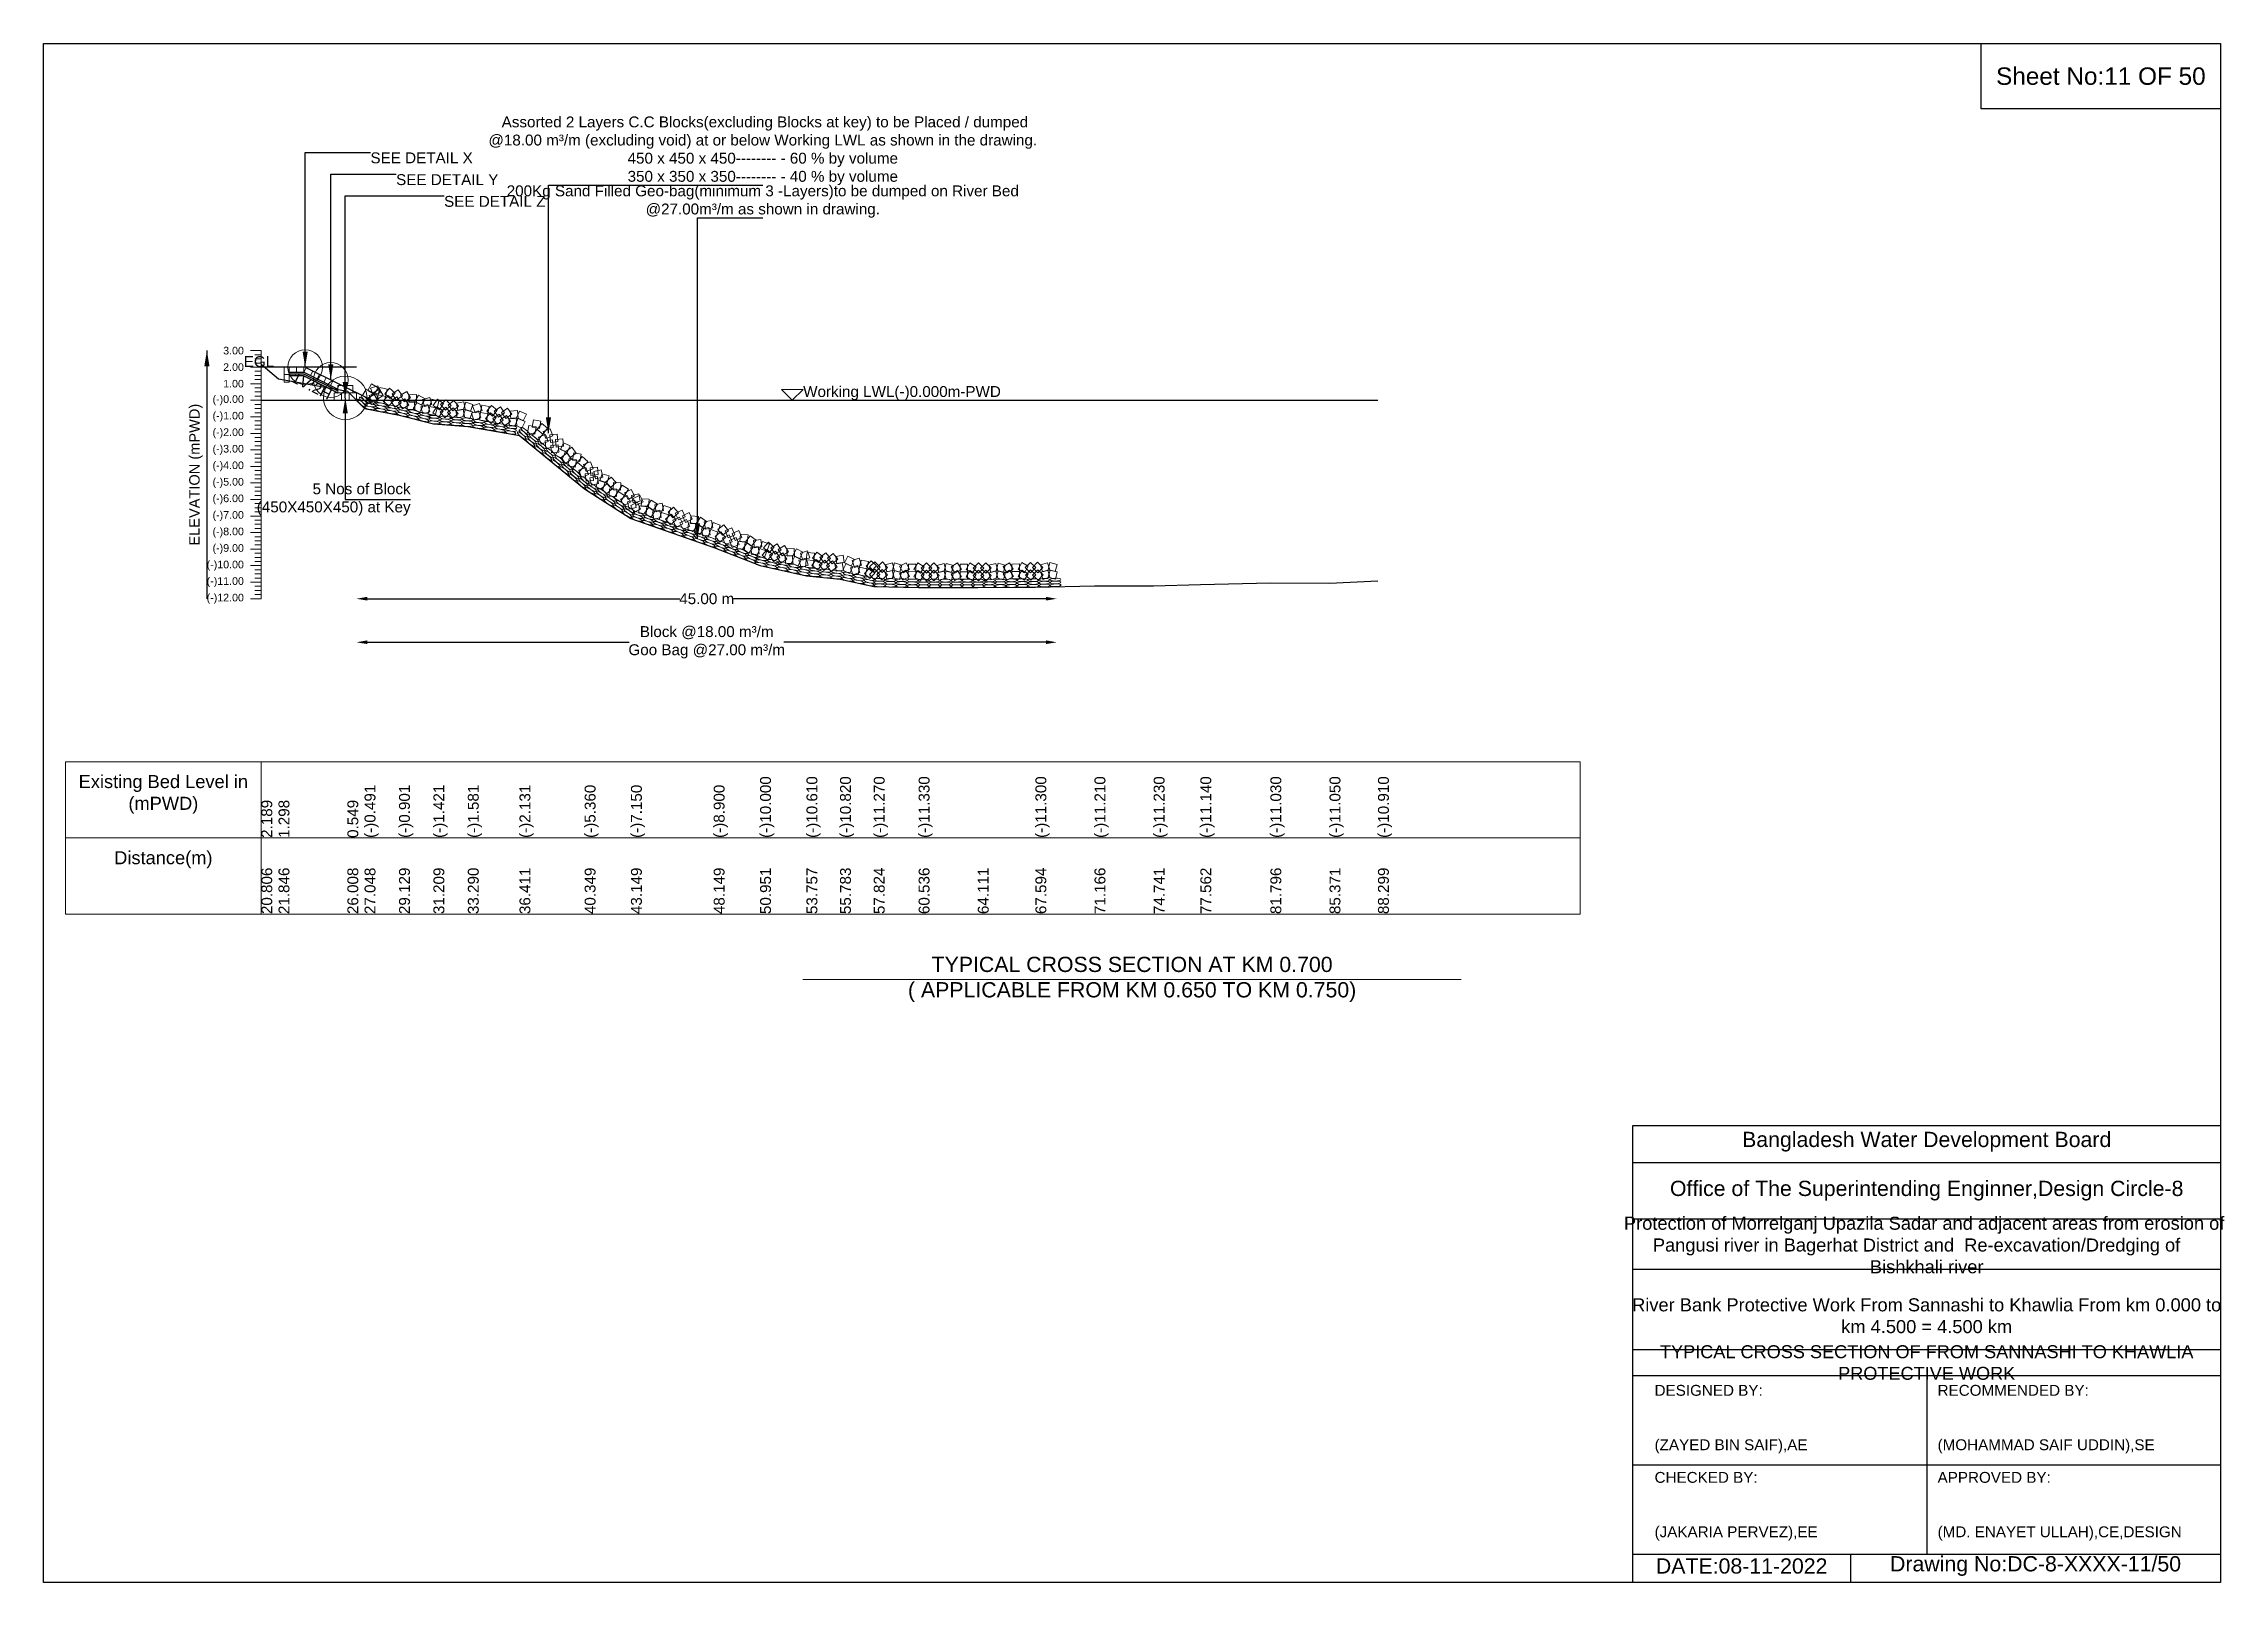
# Model space of a CAD drawing. Header units: inches. Extents: x 89000 to 1304432, y -10828 to 220529.
# Drawn here: x 308979 to 318996, y 163409 to 170480 of the extents above; entities that cross this region are included whole.
import ezdxf

# ---------------------------------------------------------------- set-up
doc = ezdxf.new("R2010")
doc.units = ezdxf.units.IN
doc.header["$LTSCALE"] = 7
doc.header["$MEASUREMENT"] = 0
for name, color, linetype, lineweight in [('Cross section Data Border', 7, 'Continuous', 9), ('Cross Section Labels', 7, 'Continuous', 9), ('Existing_Bed_Level for Xsection', 7, 'Continuous', 25), ('Long Section Labels', 7, 'Continuous', 9)]:
    doc.layers.add(name, color=color, linetype=linetype, lineweight=lineweight)
doc.styles.get("Standard").update_dxf_attribs({"font": 'arial.ttf'})
doc.dimstyles.new('Appron Lebeling Style', dxfattribs={"dimtxt": 50, "dimasz": 50, "dimexe": 0.18, "dimexo": 0.0625, "dimgap": 0.09, "dimtad": 0, "dimtih": 1, "dimtoh": 1, "dimdec": 4, "dimzin": 0, "dimdsep": 46, "dimtxsty": 'Standard', "dimcen": 0.09, "dimse1": 1, "dimse2": 1, "dimadec": 0, "dimazin": 0, "dimtfac": 1, "dimtdec": 4, "dimtofl": 0, "dimtmove": 0, "dimatfit": 3, "dimfxl": 1, "dimtolj": 1, "dimtzin": 0, "dimarcsym": 0})
doc.dimstyles.get("Standard").update_dxf_attribs({"dimtxt": 0.18, "dimasz": 0.18, "dimexe": 0.18, "dimexo": 0.0625, "dimgap": 0.09, "dimtad": 0, "dimtih": 1, "dimtoh": 1, "dimdec": 4, "dimzin": 0, "dimdsep": 46, "dimtxsty": 'Standard', "dimcen": 0.09, "dimadec": 0, "dimazin": 0, "dimtfac": 1, "dimtdec": 4, "dimtofl": 0, "dimtmove": 0, "dimatfit": 3, "dimfxl": 1, "dimtolj": 1, "dimtzin": 0, "dimarcsym": 0})

msp = doc.modelspace()

# ---------------------------------------------------------------- texts
at = {"attachment_point": 5}
for s, insert, char_height in [('Sheet No:11 OF 50', (318429.0225, 170330.18743), 80), ('Bangladesh Water Development Board', (317629.0225, 165434.18743), 70), ('Office of The Superintending Enginner,Design Circle-8', (317629.0225, 165209.18743), 70)]:
    msp.add_mtext(s, dxfattribs=dict(at, insert=insert, char_height=char_height))
for s, insert, char_height, width, attachment_point in [('Protection of Morrelganj Upazila Sadar and adjacent areas from erosion of  Pangusi river in Bagerhat District and  Re-excavation/Dredging of     Bishkhali river', (317629.0225, 164959.18743), 60, 2800, 5), ('River Bank Protective Work From Sannashi to Khawlia From km 0.000 to km 4.500 = 4.500 km', (317629.0225, 164634.18743), 60, 2700, 5), ('TYPICAL CROSS SECTION OF FROM SANNASHI TO KHAWLIA PROTECTIVE WORK', (317629.0225, 164419.18743), 59.5765532, 2800, 5), ('DESIGNED BY:^J^J^J(ZAYED BIN SAIF),AE', (316379.0225, 164159.18743), 50, 1400, 4), ('RECOMMENDED BY:^J^J^J(MOHAMMAD SAIF UDDIN),SE', (317679.0225, 164159.18743), 50, 1400, 4), ('CHECKED BY:^J^J^J(JAKARIA PERVEZ),EE', (316379.0225, 163759.18743), 50, 1400, 4), ('APPROVED BY:^J^J^J(MD. ENAYET ULLAH),CE,DESIGN', (317679.0225, 163759.18743), 50, 1400, 4), ('DATE:08-11-2022', (316779.0225, 163484.18743), 70, 1400, 5), ('Drawing No:DC-8-XXXX-11/50', (318129.0225, 163484.18743), 70, 2200, 5)]:
    msp.add_mtext(s, dxfattribs=dict(insert=insert, char_height=char_height, width=width, attachment_point=attachment_point))
at = {"layer": 'Cross section Data Border', "char_height": 60, "width": 800, "attachment_point": 5}
for s, insert in [('Existing Bed Level in (mPWD)', (309529.0225, 167030.18743)), ('Distance(m)', (309529.0225, 166730.18743))]:
    msp.add_mtext(s, dxfattribs=dict(at, insert=insert))
at = {"layer": 'Cross Section Labels'}
for s, insert, char_height, attachment_point in [(' Assorted 2 Layers C.C Blocks(excluding Blocks at key) to be Placed / dumped^J@18.00 m³/m (excluding void) at or below Working LWL as shown in the drawing.^J450 x 450 x 450-------- - 60 % by volume^J350 x 350 x 350-------- - 40 % by volume', (312282.61703, 169830.18743), 50, 8), ('SEE DETAIL X', (310480.47028, 169980.18743), 50, 1), ('SEE DETAIL Y', (310598.27028, 169880.18743), 50, 1), ('200Kg Sand Filled Geo-bag(minimum 3 -Layers)to be dumped on River Bed^J@27.00m³/m as shown in drawing.', (312282.61703, 169680.18743), 50, 8), ('SEE DETAIL Z', (310818.67028, 169780.18743), 50, 1), ('EGL', (310038.28793, 168993.26743), 50, 9), ('Working LWL(-)0.000m-PWD', (312468.07028, 168841.26743), 50, 7), ('5 Nos of Block ^J(450X450X450) at Key', (310664.77028, 168385.26743), 50, 6), ('TYPICAL CROSS SECTION AT KM 0.700^J( APPLICABLE FROM KM 0.650 TO KM 0.750)', (313979.0225, 166180.18743), 70, 5)]:
    msp.add_mtext(s, dxfattribs=dict(at, insert=insert, char_height=char_height, attachment_point=attachment_point))
at = {"layer": 'Cross Section Labels', "insert": (310222.37616, 168929.82919), "char_height": 50, "attachment_point": 2, "rotation": 333.434948823}
msp.add_mtext('1V:2H', dxfattribs=at)
at = {"layer": 'Long Section Labels', "char_height": 35, "attachment_point": 6}
for s, insert in [('3.00', (309899.0225, 169069.26743)), ('2.00', (309899.0225, 168993.26743)), ('1.00', (309899.0225, 168917.26743)), ('(-)0.00', (309899.0225, 168841.26743)), ('(-)1.00', (309899.0225, 168765.26743)), ('(-)2.00', (309899.0225, 168689.26743)), ('(-)3.00', (309899.0225, 168613.26743)), ('(-)4.00', (309899.0225, 168537.26743)), ('(-)5.00', (309899.0225, 168461.26743)), ('(-)6.00', (309899.0225, 168385.26743)), ('(-)7.00', (309899.0225, 168309.26743)), ('(-)8.00', (309899.0225, 168233.26743)), ('(-)10.00', (309899.0225, 168081.26743)), ('(-)9.00', (309899.0225, 168157.26743)), ('(-)11.00', (309899.0225, 168005.26743)), ('(-)12.00', (309899.0225, 167929.26743))]:
    msp.add_mtext(s, dxfattribs=dict(at, insert=insert))
at = {"layer": 'Long Section Labels', "rotation": 90}
for s, insert, char_height, attachment_point in [('ELEVATION (mPWD)', (309679.0225, 168499.26743), 48, 5), ('(-)10.000', (312270.06403, 166830.18743), 50, 1), ('(-)10.610', (312483.28067, 166830.18743), 50, 1), ('(-)10.820', (312637.24443, 166830.18743), 50, 1), ('(-)11.270', (312792.38596, 166830.18743), 50, 1), ('(-)11.330', (312998.46529, 166830.18743), 50, 1), ('(-)11.330', (312998.46529, 166830.18743), 50, 1), ('(-)11.300', (313534.90519, 166830.18743), 50, 1), ('(-)11.210', (313806.35251, 166830.18743), 50, 1), ('(-)11.230', (314078.04706, 166830.18743), 50, 1), ('(-)11.140', (314292.49814, 166830.18743), 50, 1), ('(-)11.030', (314614.24073, 166830.18743), 50, 1), ('(-)11.050', (314885.93362, 166830.18743), 50, 1), ('(-)10.910', (315108.49158, 166830.18743), 50, 1), ('2.189', (309979.0225, 166830.18743), 50, 1), ('1.298', (310058.07476, 166830.18743), 50, 1), ('0.549', (310374.34006, 166830.18743), 50, 1), ('(-)0.491', (310453.39184, 166830.18743), 50, 1), ('(-)0.901', (310611.55309, 166830.18743), 50, 1), ('(-)1.421', (310769.65713, 166830.18743), 50, 1), ('(-)1.581', (310927.76118, 166830.18743), 50, 1), ('(-)2.131', (311164.97469, 166830.18743), 50, 1), ('(-)5.360', (311464.28682, 166830.18743), 50, 1), ('(-)7.150', (311677.05373, 166830.18743), 50, 1), ('(-)8.900', (312057.05145, 166830.18743), 50, 1), ('20.806', (309979.0225, 166480.18743), 50, 1), ('21.846', (310058.07476, 166480.18743), 50, 1), ('26.008', (310374.34006, 166480.18743), 50, 1), ('27.048', (310453.39184, 166480.18743), 50, 1), ('29.129', (310611.55309, 166480.18743), 50, 1), ('31.209', (310769.65713, 166480.18743), 50, 1), ('33.290', (310927.76118, 166480.18743), 50, 1), ('36.411', (311164.97469, 166480.18743), 50, 1), ('40.349', (311464.28682, 166480.18743), 50, 1), ('43.149', (311677.05373, 166480.18743), 50, 1), ('48.149', (312057.05145, 166480.18743), 50, 1), ('50.951', (312270.06403, 166480.18743), 50, 1), ('53.757', (312483.28067, 166480.18743), 50, 1), ('55.783', (312637.24443, 166480.18743), 50, 1), ('57.824', (312792.38596, 166480.18743), 50, 1), ('60.536', (312998.46529, 166480.18743), 50, 1), ('64.111', (313270.16201, 166480.18743), 50, 1), ('67.594', (313534.90519, 166480.18743), 50, 1), ('71.166', (313806.35251, 166480.18743), 50, 1), ('74.741', (314078.04706, 166480.18743), 50, 1), ('77.562', (314292.49814, 166480.18743), 50, 1), ('81.796', (314614.24073, 166480.18743), 50, 1), ('85.371', (314885.93362, 166480.18743), 50, 1), ('88.299', (315108.49158, 166480.18743), 50, 1)]:
    msp.add_mtext(s, dxfattribs=dict(at, insert=insert, char_height=char_height, attachment_point=attachment_point))

# ---------------------------------------------------------------- blocks, each defined once
blk = doc.blocks.new('*D15')
at = {"layer": 'Cross Section Labels', "color": 0, "lineweight": -2, "transparency": 16777216}
for p, q in [((310466, 167929), (311901, 167929)), ((313583, 167929), (312148, 167929))]:
    blk.add_line(p, q, dxfattribs=at)
at = {"layer": 'Cross Section Labels', "color": 0, "transparency": 16777216}
for points in [[(310466, 167938), (310466, 167921), (310416, 167929)], [(313583, 167938), (313583, 167921), (313633, 167929)]]:
    blk.add_solid(points, dxfattribs=at)
at = {"layer": 'Defpoints', "color": 0, "transparency": 16777216}
for p in [(310416, 168841), (313633, 167985), (313633, 167929)]:
    blk.add_point(p, dxfattribs=at)
at = {"layer": 'Cross Section Labels', "color": 0, "transparency": 16777216, "insert": (312025, 167929), "char_height": 50, "attachment_point": 5}
blk.add_mtext('\\A1;45.00 m', dxfattribs=at)
blk = doc.blocks.new('*D16')
at = {"layer": 'Cross Section Labels', "color": 0, "lineweight": -2, "transparency": 16777216}
for p, q in [((310466, 167729), (311669, 167729)), ((313583, 167729), (312380, 167729))]:
    blk.add_line(p, q, dxfattribs=at)
at = {"layer": 'Cross Section Labels', "color": 0, "transparency": 16777216}
for points in [[(310466, 167738), (310466, 167721), (310416, 167729)], [(313583, 167738), (313583, 167721), (313633, 167729)]]:
    blk.add_solid(points, dxfattribs=at)
at = {"layer": 'Defpoints', "color": 0, "transparency": 16777216}
for p in [(310416, 168841), (313633, 167985), (313633, 167729)]:
    blk.add_point(p, dxfattribs=at)
at = {"layer": 'Cross Section Labels', "color": 0, "transparency": 16777216, "insert": (312025, 167729), "char_height": 50, "attachment_point": 5}
blk.add_mtext('\\A1;Block @18.00 m³/m ^JGoo Bag @27.00 m³/m ', dxfattribs=at)

# ---------------------------------------------------------------- dimensions: what is measured, and where the dimension line sits
at = {"layer": 'Cross Section Labels'}
for base, text, picture, middle in [((313633.02958, 167929.26743), '45.00 m', '*D15', (312024.54993, 167929.26743)), ((313633.02958, 167729.26743), 'Block @18.00 m³/m ^JGoo Bag @27.00 m³/m ', '*D16', (312024.54993, 167729.26743))]:
    dim = msp.add_linear_dim(base=base, p1=(310416.07028, 168841.26743), p2=(313633.02958, 167984.93999), text=text, dimstyle='Appron Lebeling Style', dxfattribs=at)
    dim.commit()
    dim.dimension.update_dxf_attribs({"geometry": picture, "text_midpoint": middle})

# ---------------------------------------------------------------- linework, layer by layer
for points in [[(308979.0225, 170480.18743), (318979.0225, 170480.18743), (318979.0225, 163409.18743), (308979.0225, 163409.18743)], [(317879.0225, 170480.18743), (318979.0225, 170480.18743), (318979.0225, 170180.18743), (317879.0225, 170180.18743)]]:
    msp.add_lwpolyline(points, close=True)
for points in [[(316279.0225, 163409.18743), (316279.0225, 165509.18743), (318979.0225, 165509.18743)], [(316279.0225, 165339.18743), (318979.0225, 165339.18743)], [(316279.0225, 165079.18743), (318979.0225, 165079.18743)], [(316279.0225, 164849.18743), (318979.0225, 164849.18743)], [(316279.0225, 164479.18743), (318979.0225, 164479.18743)], [(316279.0225, 164359.18743), (318979.0225, 164359.18743)], [(317629.0225, 164359.18743), (317629.0225, 163539.18743)], [(316279.0225, 163949.18743), (318979.0225, 163949.18743)], [(316279.0225, 163539.18743), (318979.0225, 163539.18743)], [(317279.0225, 163539.18743), (317279.0225, 163409.18743)]]:
    msp.add_lwpolyline(points)
at = {"layer": 'Cross section Data Border'}
msp.add_lwpolyline([(309079.0225, 167180.18743), (316036.65598, 167180.18743), (316036.65598, 166480.18743), (309079.0225, 166480.18743)], close=True, dxfattribs=at)
for points in [[(309979.0225, 167180.18743), (309979.0225, 166480.18743)], [(309079.0225, 166830.18743), (316036.65598, 166830.18743)]]:
    msp.add_lwpolyline(points, dxfattribs=at)
at = {"layer": 'Cross Section Labels'}
msp.add_lwpolyline([(312418.07028, 168841.26743), (312468.07028, 168891.26743), (312368.07028, 168891.26743)], close=True, dxfattribs=at)
msp.add_lwpolyline([(312467.0225, 166180.18743), (313979.0225, 166180.18743), (315491.0225, 166180.18743)], dxfattribs=at)
for centre, radius in [((310180.47028, 168993.26743), 80), ((310298.27028, 168934.36743), 80), ((310364.77028, 168852.66743), 100)]:
    msp.add_circle(centre, radius, dxfattribs=at)
at = {"layer": 'Existing_Bed_Level for Xsection'}
for points in [[(309979.0225, 169007.63143), (310058.07476, 168939.91543), (310374.34006, 168882.99143), (310453.39184, 168803.95143), (310611.55309, 168772.79143), (310769.65713, 168733.27143), (310927.76118, 168721.11143), (311164.97469, 168679.31143), (311464.28682, 168433.90743), (311677.05373, 168297.86743), (312057.05145, 168164.86743), (312270.06403, 168081.26743), (312483.28067, 168034.90743), (312637.24443, 168018.94743), (312792.38596, 167984.74743), (312998.46529, 167980.18743), (313270.16201, 167980.18743), (313534.90519, 167982.46743), (313806.35251, 167989.30743), (314078.04706, 167987.78743), (314292.49814, 167994.62743), (314614.24073, 168002.98743), (314885.93362, 168001.46743), (315108.49158, 168012.10743)], [(310416.07028, 168993.26743), (309979.0225, 168993.26743)], [(310484.47028, 168841.26743), (310185.2844, 168990.86037), (310180.47028, 168993.26743), (310175.08793, 168993.26743), (310106.68793, 168993.26743)], [(310106.68793, 168970.46743), (310175.08793, 168970.46743), (310330.57028, 168892.72625)], [(310106.68793, 168962.86743), (310173.29381, 168962.86743), (310330.57028, 168884.22919)], [(310106.68793, 168955.26743), (310171.49969, 168955.26743), (310330.57028, 168875.73214)], [(309979.0225, 168841.26743), (315108.49158, 168841.26743)]]:
    msp.add_lwpolyline(points, dxfattribs=at)
at = {"layer": 'Long Section Labels'}
for points in [[(309979.0225, 169069.26743), (309929.0225, 169069.26743)], [(309979.0225, 169050.26743), (309949.0225, 169050.26743)], [(309979.0225, 169031.26743), (309949.0225, 169031.26743)], [(309979.0225, 169012.26743), (309949.0225, 169012.26743)], [(309979.0225, 167929.26743), (309979.0225, 168005.26743), (309979.0225, 168081.26743), (309979.0225, 168157.26743), (309979.0225, 168233.26743), (309979.0225, 168309.26743), (309979.0225, 168385.26743), (309979.0225, 168461.26743), (309979.0225, 168537.26743), (309979.0225, 168613.26743), (309979.0225, 168689.26743), (309979.0225, 168765.26743), (309979.0225, 168841.26743), (309979.0225, 168917.26743), (309979.0225, 168993.26743), (309979.0225, 169069.26743)], [(309979.0225, 168993.26743), (309929.0225, 168993.26743)], [(309979.0225, 168917.26743), (309929.0225, 168917.26743)], [(309979.0225, 168974.26743), (309949.0225, 168974.26743)], [(309979.0225, 168955.26743), (309949.0225, 168955.26743)], [(309979.0225, 168936.26743), (309949.0225, 168936.26743)], [(309979.0225, 168898.26743), (309949.0225, 168898.26743)], [(309979.0225, 168841.26743), (309929.0225, 168841.26743)], [(309979.0225, 168879.26743), (309949.0225, 168879.26743)], [(309979.0225, 168860.26743), (309949.0225, 168860.26743)], [(309979.0225, 168822.26743), (309949.0225, 168822.26743)], [(309979.0225, 168803.26743), (309949.0225, 168803.26743)], [(309979.0225, 168765.26743), (309929.0225, 168765.26743)], [(309979.0225, 168784.26743), (309949.0225, 168784.26743)], [(309979.0225, 168746.26743), (309949.0225, 168746.26743)], [(309979.0225, 168727.26743), (309949.0225, 168727.26743)], [(309979.0225, 168708.26743), (309949.0225, 168708.26743)], [(309979.0225, 168689.26743), (309929.0225, 168689.26743)], [(309979.0225, 168613.26743), (309929.0225, 168613.26743)], [(309979.0225, 168670.26743), (309949.0225, 168670.26743)], [(309979.0225, 168651.26743), (309949.0225, 168651.26743)], [(309979.0225, 168632.26743), (309949.0225, 168632.26743)], [(309979.0225, 168594.26743), (309949.0225, 168594.26743)], [(309979.0225, 168537.26743), (309929.0225, 168537.26743)], [(309979.0225, 168575.26743), (309949.0225, 168575.26743)], [(309979.0225, 168556.26743), (309949.0225, 168556.26743)], [(309979.0225, 168518.26743), (309949.0225, 168518.26743)], [(309979.0225, 168499.26743), (309949.0225, 168499.26743)], [(309979.0225, 168461.26743), (309929.0225, 168461.26743)], [(309979.0225, 168480.26743), (309949.0225, 168480.26743)], [(309979.0225, 168442.26743), (309949.0225, 168442.26743)], [(309979.0225, 168423.26743), (309949.0225, 168423.26743)], [(309979.0225, 168404.26743), (309949.0225, 168404.26743)], [(309979.0225, 168385.26743), (309929.0225, 168385.26743)], [(309979.0225, 168309.26743), (309929.0225, 168309.26743)], [(309979.0225, 168366.26743), (309949.0225, 168366.26743)], [(309979.0225, 168347.26743), (309949.0225, 168347.26743)], [(309979.0225, 168328.26743), (309949.0225, 168328.26743)], [(309979.0225, 168233.26743), (309929.0225, 168233.26743)], [(309979.0225, 168290.26743), (309949.0225, 168290.26743)], [(309979.0225, 168271.26743), (309949.0225, 168271.26743)], [(309979.0225, 168252.26743), (309949.0225, 168252.26743)], [(309979.0225, 168214.26743), (309949.0225, 168214.26743)], [(309979.0225, 168195.26743), (309949.0225, 168195.26743)], [(309979.0225, 168157.26743), (309929.0225, 168157.26743)], [(309979.0225, 168176.26743), (309949.0225, 168176.26743)], [(309979.0225, 168138.26743), (309949.0225, 168138.26743)], [(309979.0225, 168119.26743), (309949.0225, 168119.26743)], [(309979.0225, 168100.26743), (309949.0225, 168100.26743)], [(309979.0225, 168081.26743), (309929.0225, 168081.26743)], [(309979.0225, 168005.26743), (309929.0225, 168005.26743)], [(309979.0225, 168062.26743), (309949.0225, 168062.26743)], [(309979.0225, 168043.26743), (309949.0225, 168043.26743)], [(309979.0225, 168024.26743), (309949.0225, 168024.26743)], [(309979.0225, 167929.26743), (309929.0225, 167929.26743)], [(309979.0225, 167986.26743), (309949.0225, 167986.26743)], [(309979.0225, 167967.26743), (309949.0225, 167967.26743)], [(309979.0225, 167948.26743), (309949.0225, 167948.26743)]]:
    msp.add_lwpolyline(points, dxfattribs=at)
for points in [[(310106.68793, 168993.26743), (310083.88793, 168993.26743), (310083.88793, 168959.06743), (310106.68793, 168959.06743)], [(310106.68793, 168959.06743), (310083.88793, 168959.06743), (310083.88793, 168924.86743), (310106.68793, 168924.86743)], [(310140.88793, 168993.26743), (310106.68793, 168993.26743), (310106.68793, 168970.46743), (310140.88793, 168970.46743)], [(310175.08793, 168993.26743), (310140.88793, 168993.26743), (310140.88793, 168970.46743), (310175.08793, 168970.46743)], [(310215.87381, 168975.56566), (310185.2844, 168990.86037), (310175.08793, 168970.46743), (310205.67734, 168955.17272)], [(310246.46322, 168960.27096), (310215.87381, 168975.56566), (310205.67734, 168955.17272), (310236.26675, 168939.87802)], [(310277.05263, 168944.97625), (310246.46322, 168960.27096), (310236.26675, 168939.87802), (310266.85616, 168924.58331)], [(310307.64204, 168929.68155), (310277.05263, 168944.97625), (310266.85616, 168924.58331), (310297.44557, 168909.28861)], [(310338.23145, 168914.38684), (310307.64204, 168929.68155), (310297.44557, 168909.28861), (310328.03498, 168893.9939)], [(310364.77028, 168909.66743), (310330.57028, 168909.66743), (310330.57028, 168875.46743), (310364.77028, 168875.46743)], [(310398.97028, 168909.66743), (310364.77028, 168909.66743), (310364.77028, 168875.46743), (310398.97028, 168875.46743)], [(310515.19731, 168899.12905), (310485.57453, 168916.2209), (310468.48268, 168886.59812), (310498.10546, 168869.50627)], [(310513.57566, 168907.68978), (310481.20417, 168896.65679), (310492.23716, 168864.2853), (310524.60865, 168875.31829)], [(310556.54429, 168892.84882), (310522.98931, 168899.45963), (310516.3785, 168865.90464), (310549.93349, 168859.29383)], [(310594.14375, 168874.4061), (310568.37621, 168896.89329), (310545.88902, 168871.12575), (310571.65656, 168848.63856)], [(310347.67028, 168875.46743), (310313.47028, 168875.46743), (310313.47028, 168841.26743), (310347.67028, 168841.26743)], [(310381.87028, 168875.46743), (310347.67028, 168875.46743), (310347.67028, 168841.26743), (310381.87028, 168841.26743)], [(310416.07028, 168875.46743), (310381.87028, 168875.46743), (310381.87028, 168841.26743), (310416.07028, 168841.26743)], [(310491.01606, 168874.94419), (310461.39328, 168892.03604), (310444.30143, 168862.41327), (310473.92421, 168845.32142)], [(310515.20184, 168838.2355), (310498.10558, 168867.85573), (310468.48535, 168850.75946), (310485.58162, 168821.13924)], [(310506.96485, 168874.13479), (310474.59337, 168863.1018), (310485.62635, 168830.73031), (310517.99784, 168841.7633)], [(310539.38309, 168862.42036), (310522.28683, 168892.04058), (310492.6666, 168874.94431), (310509.76287, 168845.32409)], [(310549.93349, 168859.29383), (310516.3785, 168865.90464), (310509.76769, 168832.34965), (310543.32268, 168825.73885)], [(310587.53295, 168840.85111), (310561.76541, 168863.3383), (310539.27821, 168837.57077), (310565.04575, 168815.08357)], [(310601.64456, 168856.32523), (310573.23547, 168837.28412), (310592.27657, 168808.87503), (310620.68566, 168827.91614)], [(310608.25537, 168889.88021), (310579.84628, 168870.83911), (310598.88738, 168842.43002), (310627.29647, 168861.47113)], [(310656.63611, 168819.11097), (310639.02763, 168848.42959), (310609.70901, 168830.82111), (310627.31749, 168801.50249)], [(310664.92964, 168852.29014), (310647.32116, 168881.60876), (310618.00254, 168864.00028), (310635.61102, 168834.68166)], [(310683.15758, 168834.06168), (310648.96255, 168833.47835), (310649.54588, 168799.28333), (310683.7409, 168799.86666)], [(310691.45111, 168867.24085), (310657.25609, 168866.65753), (310657.83941, 168832.4625), (310692.03444, 168833.04583)], [(310722.78245, 168815.02619), (310692.88369, 168831.63052), (310676.27935, 168801.73176), (310706.17811, 168785.12742)], [(310731.07598, 168848.20536), (310701.17722, 168864.80969), (310684.57288, 168834.91093), (310714.47164, 168818.30659)], [(310744.45952, 168821.22238), (310711.57313, 168811.8349), (310720.96061, 168778.9485), (310753.84701, 168788.33599)], [(310752.75306, 168854.40156), (310719.86666, 168845.01407), (310729.25415, 168812.12767), (310762.14054, 168821.51516)], [(310786.62559, 168804.23473), (310753.44642, 168812.52826), (310745.15289, 168779.34909), (310778.33206, 168771.05556)], [(310794.91912, 168837.4139), (310761.73995, 168845.70743), (310753.44642, 168812.52826), (310786.62559, 168804.23473)], [(310814.01346, 168792.17644), (310785.78235, 168811.48044), (310766.47835, 168783.24934), (310794.70945, 168763.94533)], [(310816.63608, 168826.27573), (310788.40497, 168845.57974), (310769.10097, 168817.34863), (310797.33208, 168798.04463)], [(310826.20927, 168809.20137), (310800.23409, 168786.95434), (310822.48112, 168760.97916), (310848.4563, 168783.22619)], [(310828.83189, 168843.30066), (310802.85672, 168821.05363), (310825.10374, 168795.07846), (310851.07892, 168817.32548)], [(310882.55707, 168780.62277), (310860.28936, 168806.58022), (310834.33191, 168784.31252), (310856.59961, 168758.35506)], [(310885.17969, 168814.72206), (310862.91199, 168840.67951), (310836.95453, 168818.41181), (310859.22224, 168792.45436)], [(310906.20172, 168799.80199), (310872.58681, 168793.50296), (310878.88584, 168759.88805), (310912.50075, 168766.18708)], [(310908.82435, 168833.90128), (310875.20944, 168827.60225), (310881.50847, 168793.98734), (310915.12338, 168800.28637)], [(310948.45388, 168787.66792), (310916.19755, 168799.0332), (310904.83228, 168766.77687), (310937.0886, 168755.41159)], [(310951.0765, 168821.76721), (310918.82018, 168833.13249), (310907.4549, 168800.87616), (310939.71122, 168789.51089)], [(310981.96659, 168826.7224), (310949.8234, 168815.04098), (310961.50481, 168782.89779), (310993.648, 168794.57921)], [(311025.22484, 168812.74809), (310991.54376, 168818.68312), (310985.60873, 168785.00204), (311019.28981, 168779.06701)], [(311063.1874, 168795.06483), (311036.97308, 168817.02956), (311015.00835, 168790.81525), (311041.22266, 168768.85051)], [(311076.98514, 168810.81946), (311048.96451, 168791.21119), (311068.57277, 168763.19056), (311096.59341, 168782.79882)], [(311130.27783, 168776.88276), (311110.64726, 168804.88777), (311082.64225, 168785.25719), (311102.27282, 168757.25218)], [(310976.03156, 168793.04131), (310943.88837, 168781.3599), (310955.56978, 168749.21671), (310987.71297, 168760.89812)], [(311019.28981, 168779.06701), (310985.60873, 168785.00204), (310979.6737, 168751.32095), (311013.35478, 168745.38592)], [(311057.25237, 168761.38374), (311031.03805, 168783.34848), (311009.07332, 168757.13416), (311035.28763, 168735.16943)], [(311071.05011, 168777.13837), (311043.02948, 168757.5301), (311062.63774, 168729.50947), (311090.65838, 168749.11774)], [(311124.3428, 168743.20167), (311104.71223, 168771.20668), (311076.70722, 168751.57611), (311096.33779, 168723.5711)], [(311149.74489, 168759.984), (311115.67596, 168756.99265), (311118.6673, 168722.92373), (311152.73623, 168725.91507)], [(311155.67992, 168793.66508), (311121.61099, 168790.67374), (311124.60233, 168756.60481), (311158.67126, 168759.59615)], [(311190.61255, 168743.78789), (311159.61812, 168758.24421), (311145.1618, 168727.24978), (311176.15623, 168712.79345)], [(311196.54758, 168777.46897), (311165.55315, 168791.92529), (311151.09683, 168760.93086), (311182.09126, 168746.47454)], [(311241.17279, 168719.27399), (311207.43031, 168724.84938), (311201.85493, 168691.1069), (311235.59741, 168685.53151)], [(311262.85663, 168745.72114), (311229.11414, 168751.29652), (311223.53876, 168717.55404), (311257.28124, 168711.97865)], [(311272.02649, 168685.88827), (311245.57935, 168707.5721), (311223.89551, 168681.12496), (311250.34266, 168659.44112)], [(311293.71032, 168712.33541), (311267.26318, 168734.01924), (311245.57935, 168707.5721), (311272.02649, 168685.88827)], [(311318.13009, 168678.31294), (311306.04895, 168710.30804), (311274.05386, 168698.2269), (311286.135, 168666.2318)], [(311296.44626, 168651.8658), (311284.36512, 168683.86089), (311252.37003, 168671.77975), (311264.45117, 168639.78466)], [(311316.19552, 168658.83379), (311282.16044, 168655.47917), (311285.51505, 168621.4441), (311319.55013, 168624.79871)], [(311337.87935, 168685.28093), (311303.84427, 168681.92632), (311307.19889, 168647.89124), (311341.23397, 168651.24585)], [(311346.00949, 168603.12977), (311342.62777, 168637.16217), (311308.59537, 168633.78045), (311311.97709, 168599.74805)], [(311367.69332, 168629.57691), (311364.3116, 168663.60931), (311330.2792, 168660.22759), (311333.66092, 168626.19519)], [(311376.37692, 168605.30492), (311345.21592, 168619.39862), (311331.12222, 168588.23763), (311362.28322, 168574.14393)], [(311398.06075, 168631.75207), (311366.89976, 168645.84577), (311352.80606, 168614.68477), (311383.96705, 168600.59107)], [(311404.05782, 168571.15455), (311384.12961, 168598.94855), (311356.33561, 168579.02033), (311376.26382, 168551.22634)], [(311425.74165, 168597.60169), (311405.81344, 168625.39569), (311378.01944, 168605.46748), (311397.94765, 168577.67348)], [(311447.98662, 168593.9343), (311414.24414, 168599.50968), (311408.66876, 168565.7672), (311442.41124, 168560.19182)], [(311426.30279, 168567.48716), (311392.56031, 168573.06254), (311386.98492, 168539.32006), (311420.7274, 168533.74467)], [(311457.15649, 168534.10143), (311430.70934, 168555.78526), (311409.02551, 168529.33812), (311435.47265, 168507.65428)], [(311478.84032, 168560.54857), (311452.39318, 168582.2324), (311430.70934, 168555.78526), (311457.15649, 168534.10143)], [(311481.57626, 168500.07896), (311469.49512, 168532.07406), (311437.50002, 168519.99292), (311449.58116, 168487.99782)], [(311503.26009, 168526.5261), (311491.17895, 168558.5212), (311459.18386, 168546.44006), (311471.265, 168514.44496)], [(311501.32551, 168507.04695), (311467.29043, 168503.69234), (311470.64505, 168469.65726), (311504.68013, 168473.01187)], [(311523.00935, 168533.49409), (311488.97427, 168530.13948), (311492.32889, 168496.1044), (311526.36396, 168499.45902)], [(311547.04814, 168487.89781), (311539.68754, 168521.29634), (311506.28901, 168513.93574), (311513.64961, 168480.53721)], [(311576.94903, 168493.62921), (311544.3468, 168503.96044), (311534.01556, 168471.35821), (311566.6178, 168461.02698)], [(311528.62507, 168459.08409), (311521.26447, 168492.48262), (311487.86594, 168485.12201), (311495.22655, 168451.72349)], [(311558.52597, 168464.81549), (311525.92373, 168475.14672), (311515.5925, 168442.54449), (311548.19473, 168432.21325)], [(311590.031, 168434.15749), (311566.97239, 168459.41497), (311541.71491, 168436.35635), (311564.77352, 168411.09887)], [(311608.45407, 168462.97121), (311585.39546, 168488.22869), (311560.13797, 168465.17008), (311583.19659, 168439.9126)], [(311612.55291, 168433.13164), (311578.38889, 168434.70008), (311576.82045, 168400.53607), (311610.98447, 168398.96763)], [(311630.97597, 168461.94537), (311596.81196, 168463.5138), (311595.24352, 168429.34979), (311629.40753, 168427.78135)], [(311647.1188, 168403.60612), (311618.30507, 168422.02918), (311599.88201, 168393.21546), (311628.69573, 168374.79239)], [(311665.54186, 168432.41984), (311636.72814, 168450.84291), (311618.30507, 168422.02918), (311647.1188, 168403.60612)], [(311675.37029, 168372.69162), (311659.61023, 168403.04389), (311629.25796, 168387.28383), (311645.01802, 168356.93156)], [(311693.79336, 168401.50534), (311678.0333, 168431.85761), (311647.68102, 168416.09755), (311663.44108, 168385.74528)], [(311712.5861, 168410.74757), (311679.18172, 168403.41357), (311686.51573, 168370.00919), (311719.9201, 168377.34319)], [(311732.76707, 168373.79476), (311717.91837, 168404.60314), (311687.10999, 168389.75444), (311701.9587, 168358.94606)], [(311694.16303, 168381.93385), (311660.75866, 168374.59984), (311668.09266, 168341.19547), (311701.49704, 168348.52947)], [(311721.46903, 168341.51483), (311706.62032, 168372.3232), (311675.81195, 168357.4745), (311690.66065, 168326.66613)], [(311749.24855, 168353.97318), (311715.14386, 168356.52475), (311712.59229, 168322.42006), (311746.69698, 168319.86849)], [(311760.54659, 168386.25311), (311726.44191, 168388.80468), (311723.89034, 168354.7), (311757.99502, 168352.14843)], [(311786.96306, 168331.38788), (311758.71105, 168350.66128), (311739.43765, 168322.40927), (311767.68966, 168303.13587)], [(311798.26111, 168363.66781), (311770.0091, 168382.94122), (311750.7357, 168354.68921), (311778.9877, 168335.4158)], [(311809.1166, 168335.57229), (311775.50853, 168329.23684), (311781.84398, 168295.62877), (311815.45205, 168301.96422)], [(311820.41464, 168367.85222), (311786.80658, 168361.51677), (311793.14203, 168327.90871), (311826.75009, 168334.24416)], [(311849.54922, 168314.79343), (311817.26928, 168326.09147), (311805.97124, 168293.81154), (311838.25117, 168282.5135)], [(311860.84726, 168347.07336), (311828.56733, 168358.37141), (311817.26928, 168326.09147), (311849.54922, 168314.79343)], [(311884.15653, 168291.20981), (311861.83479, 168317.12081), (311835.92379, 168294.79907), (311858.24553, 168268.88807)], [(311895.45458, 168323.48974), (311873.13284, 168349.40074), (311847.22183, 168327.079), (311869.54357, 168301.168)], [(311900.31811, 168304.52857), (311869.49792, 168289.70441), (311884.32208, 168258.88422), (311915.14227, 168273.70838)], [(311911.61615, 168336.80851), (311880.79596, 168321.98434), (311895.62013, 168291.16415), (311926.44032, 168305.98832)], [(311947.42857, 168262.42851), (311932.57986, 168293.23689), (311901.77149, 168278.38819), (311916.62019, 168247.57981)], [(311958.72661, 168294.70845), (311943.87791, 168325.51682), (311913.06953, 168310.66812), (311927.91824, 168279.85974)], [(311986.50614, 168307.1668), (311952.40145, 168309.71837), (311949.84988, 168275.61368), (311983.95457, 168273.06211)], [(312024.22065, 168284.5815), (311995.96864, 168303.8549), (311976.69524, 168275.60289), (312004.94725, 168256.32949)], [(311975.20809, 168274.88686), (311941.10341, 168277.43843), (311938.55184, 168243.33375), (311972.65652, 168240.78218)], [(312012.9226, 168252.30156), (311984.6706, 168271.57496), (311965.39719, 168243.32296), (311993.6492, 168224.04955)], [(312035.07614, 168256.48597), (312001.46807, 168250.15052), (312007.80353, 168216.54246), (312041.41159, 168222.87791)], [(312046.37419, 168288.76591), (312012.76612, 168282.43046), (312019.10157, 168248.82239), (312052.70964, 168255.15784)], [(312075.50876, 168235.70711), (312043.22882, 168247.00516), (312031.93078, 168214.72522), (312064.21071, 168203.42718)], [(312086.8068, 168267.98705), (312054.52687, 168279.28509), (312043.22882, 168247.00516), (312075.50876, 168235.70711)], [(312111.84218, 168210.11083), (312090.50269, 168236.83658), (312063.77693, 168215.49708), (312085.11643, 168188.77133)], [(312124.33668, 168241.94678), (312102.99718, 168268.67253), (312076.27143, 168247.33303), (312097.61093, 168220.60728)], [(312128.48941, 168222.81735), (312097.13761, 168209.15337), (312110.8016, 168177.80157), (312142.1534, 168191.46555)], [(312140.98391, 168254.6533), (312109.63211, 168240.98931), (312123.2961, 168209.63751), (312154.6479, 168223.3015)], [(312173.99638, 168178.98898), (312160.30743, 168210.32989), (312128.96652, 168196.64094), (312142.65547, 168165.30003)], [(312186.49088, 168210.82493), (312172.80193, 168242.16584), (312141.46102, 168228.47689), (312155.14997, 168197.13598)], [(312202.22137, 168190.40224), (312168.23562, 168194.22443), (312164.41343, 168160.23869), (312198.39918, 168156.4165)], [(312214.71587, 168222.23819), (312180.73012, 168226.06038), (312176.90793, 168192.07464), (312210.89368, 168188.25244)], [(312251.5615, 168198.26154), (312224.04822, 168218.57557), (312203.73419, 168191.06229), (312231.24747, 168170.74826)], [(312273.85572, 168201.61652), (312240.03469, 168196.53935), (312245.11186, 168162.71832), (312278.9329, 168167.79549)], [(312239.067, 168166.42559), (312211.55372, 168186.73962), (312191.2397, 168159.22634), (312218.75297, 168138.91232)], [(312261.36123, 168169.78057), (312227.54019, 168164.7034), (312232.61736, 168130.88237), (312266.4384, 168135.95954)], [(312300.99046, 168147.5077), (312269.15452, 168160.0022), (312256.66002, 168128.16625), (312288.49597, 168115.67175)], [(312313.48496, 168179.34365), (312281.64901, 168191.83814), (312269.15452, 168160.0022), (312300.99046, 168147.5077)], [(312327.2808, 168132.41148), (312301.95838, 168155.39876), (312278.9711, 168130.07634), (312304.29352, 168107.08906)], [(312334.54717, 168165.83063), (312309.22476, 168188.81791), (312286.23747, 168163.4955), (312311.55989, 168140.50821)], [(312341.69261, 168147.6064), (312312.91624, 168129.12505), (312331.39759, 168100.34867), (312360.17396, 168118.83002)], [(312348.95899, 168181.02555), (312320.18261, 168162.5442), (312338.66396, 168133.76783), (312367.44034, 168152.24918)], [(312393.59721, 168111.58247), (312375.09295, 168140.34411), (312346.3313, 168121.83985), (312364.83556, 168093.07821)], [(312400.86358, 168145.00162), (312382.35932, 168173.76327), (312353.59768, 168155.25901), (312372.10194, 168126.49736)], [(312419.645, 168127.34397), (312385.48423, 168125.70638), (312387.12182, 168091.54561), (312421.28259, 168093.18319)], [(312426.91137, 168160.76312), (312392.7506, 168159.12553), (312394.38819, 168124.96476), (312428.54896, 168126.60235)], [(312459.83806, 168109.53952), (312429.44145, 168125.21391), (312413.76706, 168094.81731), (312444.16367, 168079.14292)], [(312467.10443, 168142.95867), (312436.70783, 168158.63306), (312421.03344, 168128.23646), (312451.43004, 168112.56207)], [(312481.31374, 168116.40127), (312448.73248, 168106.00406), (312459.12969, 168073.42281), (312491.71094, 168083.82001)], [(312488.58011, 168149.82042), (312455.99886, 168139.42322), (312466.39606, 168106.84196), (312498.97732, 168117.23917)], [(312516.45619, 168104.81938), (312482.43847, 168108.34568), (312478.91217, 168074.32796), (312512.92989, 168070.80166)], [(312519.98249, 168138.8371), (312485.96477, 168142.3634), (312482.43847, 168108.34568), (312516.45619, 168104.81938)], [(312555.5795, 168089.87883), (312527.87043, 168109.92497), (312507.82429, 168082.2159), (312535.53336, 168062.16977)], [(312559.1058, 168123.89655), (312531.39674, 168143.94269), (312511.3506, 168116.23362), (312539.05966, 168096.18748)], [(312568.22267, 168106.57423), (312541.66645, 168085.02411), (312563.21657, 168058.4679), (312589.77278, 168080.01802)], [(312571.74897, 168140.59195), (312545.19275, 168119.04183), (312566.74287, 168092.48562), (312593.29908, 168114.03573)], [(312623.79249, 168076.51087), (312602.22123, 168103.04991), (312575.68218, 168081.47866), (312597.25344, 168054.93961)], [(312627.31879, 168110.52859), (312605.74753, 168137.06763), (312579.20849, 168115.49638), (312600.77974, 168088.95733)], [(312647.93761, 168095.05608), (312614.16743, 168089.65102), (312619.57249, 168055.88084), (312653.34268, 168061.2859)], [(312651.46392, 168129.0738), (312617.69373, 168123.66874), (312623.09879, 168089.89856), (312656.86898, 168095.30362)], [(312704.00626, 168108.83002), (312673.65484, 168124.59173), (312657.89314, 168094.24031), (312688.24456, 168078.4786)], [(312725.50158, 168115.63001), (312692.89057, 168105.32651), (312703.19407, 168072.7155), (312735.80508, 168083.019)], [(312768.12622, 168099.8282), (312734.7281, 168107.19061), (312727.36568, 168073.79248), (312760.76381, 168066.43007)], [(312805.30219, 168080.54605), (312780.04595, 168103.60603), (312756.98597, 168078.3498), (312782.24221, 168055.28982)], [(312797.75721, 168098.89959), (312773.03569, 168075.26727), (312796.668, 168050.54575), (312821.38952, 168074.17807)], [(312855.58158, 168073.44075), (312831.92959, 168098.14344), (312807.22689, 168074.49145), (312830.87888, 168049.78875)], [(312878.14359, 168093.88257), (312844.92282, 168085.75725), (312853.04814, 168052.53649), (312886.26891, 168060.6618)], [(312920.99533, 168084.07396), (312888.16649, 168093.66079), (312878.57966, 168060.83195), (312911.4085, 168051.24512)], [(312940.76728, 168094.90718), (312910.76833, 168078.48453), (312927.19098, 168048.48559), (312957.18992, 168064.90823)], [(313023.72583, 168076.52045), (312994.09753, 168093.60271), (312977.01527, 168063.97441), (313006.64357, 168046.89214)], [(313034.58018, 168094.43048), (313010.3875, 168070.25706), (313034.56092, 168046.06438), (313058.7536, 168070.2378)], [(313092.9536, 168070.25706), (313068.76092, 168094.43048), (313044.5875, 168070.2378), (313068.78018, 168046.06438)], [(313177.64357, 168093.60271), (313148.01527, 168076.52045), (313165.09753, 168046.89214), (313194.72583, 168063.97441)], [(313263.12583, 168076.52045), (313233.49753, 168093.60271), (313216.41527, 168063.97441), (313246.04357, 168046.89214)], [(313272.9962, 168094.45912), (313249.01259, 168070.07825), (313273.39346, 168046.09465), (313297.37706, 168070.47552)], [(313331.57563, 168070.7893), (313307.17567, 168094.75348), (313283.21149, 168070.35352), (313307.61145, 168046.38934)], [(313416.06141, 168094.86342), (313386.58132, 168077.52664), (313403.9181, 168048.04654), (313433.39819, 168065.38332)], [(313501.68761, 168078.51795), (313471.9133, 168095.34442), (313455.08682, 168065.57011), (313484.86114, 168048.74363)], [(313512.38732, 168096.52079), (313488.40371, 168072.13992), (313512.78458, 168048.15631), (313536.76819, 168072.53718)], [(313569.46321, 168073.43645), (313544.66928, 168096.99278), (313521.11295, 168072.19884), (313545.90688, 168048.64251)], [(313591.03309, 168094.92255), (313558.23383, 168085.23502), (313567.92136, 168052.43575), (313600.72063, 168062.12329)], [(313634.30081, 168087.15177), (313601.05526, 168095.17509), (313593.03194, 168061.92955), (313626.27749, 168053.90623)], [(312696.64385, 168075.4319), (312666.29243, 168091.1936), (312650.53072, 168060.84218), (312680.88214, 168045.08048)], [(312718.13917, 168082.23188), (312685.52816, 168071.92838), (312695.83166, 168039.31737), (312728.44267, 168049.62087)], [(312760.76381, 168066.43007), (312727.36568, 168073.79248), (312720.00327, 168040.39436), (312753.4014, 168033.03194)], [(312797.93977, 168047.14793), (312772.68354, 168070.20791), (312749.62356, 168044.95168), (312774.87979, 168021.89169)], [(312797.00064, 168064.70796), (312772.27911, 168041.07564), (312795.91143, 168016.35412), (312820.63295, 168039.98644)], [(312854.82501, 168039.24912), (312831.17301, 168063.95181), (312806.47032, 168040.29982), (312830.12231, 168015.59712)], [(312877.38702, 168059.69094), (312844.16625, 168051.56562), (312852.29157, 168018.34485), (312885.51233, 168026.47017)], [(312920.23876, 168049.88233), (312887.40992, 168059.46916), (312877.82309, 168026.64032), (312910.65193, 168017.05349)], [(312940.0107, 168060.71555), (312910.01176, 168044.2929), (312926.4344, 168014.29396), (312956.43335, 168030.7166)], [(312984.88829, 168053.46571), (312950.69666, 168054.22228), (312949.94008, 168020.03065), (312984.13171, 168019.27408)], [(312985.64486, 168087.65734), (312951.45323, 168088.41391), (312950.69666, 168054.22228), (312984.88829, 168053.46571)], [(313023.72583, 168042.32045), (312994.09753, 168059.40271), (312977.01527, 168029.77441), (313006.64357, 168012.69214)], [(313034.58018, 168060.23048), (313010.3875, 168036.05706), (313034.56092, 168011.86438), (313058.7536, 168036.0378)], [(313092.9536, 168036.05706), (313068.76092, 168060.23048), (313044.5875, 168036.0378), (313068.78018, 168011.86438)], [(313115.05787, 168091.19299), (313082.02498, 168082.33475), (313090.88322, 168049.30186), (313123.91611, 168058.1601)], [(313115.05787, 168056.99299), (313082.02498, 168048.13475), (313090.88322, 168015.10186), (313123.91611, 168023.9601)], [(313158.11611, 168082.33475), (313125.08322, 168091.19299), (313116.22498, 168058.1601), (313149.25787, 168049.30186)], [(313158.11611, 168048.13475), (313125.08322, 168056.99299), (313116.22498, 168023.9601), (313149.25787, 168015.10186)], [(313177.64357, 168059.40271), (313148.01527, 168042.32045), (313165.09753, 168012.69214), (313194.72583, 168029.77441)], [(313222.67055, 168087.34743), (313188.47055, 168087.34743), (313188.47055, 168053.14743), (313222.67055, 168053.14743)], [(313222.67055, 168053.14743), (313188.47055, 168053.14743), (313188.47055, 168018.94743), (313222.67055, 168018.94743)], [(313263.12583, 168042.32045), (313233.49753, 168059.40271), (313216.41527, 168029.77441), (313246.04357, 168012.69214)], [(313273.29072, 168060.26039), (313249.30711, 168035.87952), (313273.68798, 168011.89592), (313297.67159, 168036.27678)], [(313331.87015, 168036.59057), (313307.47019, 168060.55475), (313283.50601, 168036.15479), (313307.90597, 168012.19061)], [(313353.49879, 168091.91481), (313320.54341, 168082.77243), (313329.68579, 168049.81705), (313362.64117, 168058.95944)], [(313353.79331, 168057.71608), (313320.83794, 168048.5737), (313329.98032, 168015.61832), (313362.93569, 168024.7607)], [(313396.63172, 168083.42771), (313363.52377, 168092.00115), (313354.95033, 168058.8932), (313388.05828, 168050.31976)], [(313396.92624, 168049.22898), (313363.81829, 168057.80242), (313355.24485, 168024.69447), (313388.3528, 168016.12103)], [(313416.35593, 168060.66469), (313386.87584, 168043.3279), (313404.21262, 168013.84781), (313433.69272, 168031.18459)], [(313461.14059, 168088.99613), (313426.94186, 168088.70161), (313427.23638, 168054.50288), (313461.43511, 168054.7974)], [(313461.43511, 168054.7974), (313427.23638, 168054.50288), (313427.53091, 168020.30414), (313461.72964, 168020.59867)], [(313501.98214, 168044.31921), (313472.20782, 168061.14569), (313455.38135, 168031.37138), (313485.15566, 168014.5449)], [(313512.68184, 168062.32205), (313488.69824, 168037.94119), (313513.0791, 168013.95758), (313537.06271, 168038.33845)], [(313570.32472, 168039.2473), (313545.53078, 168062.80363), (313521.97445, 168038.00969), (313546.76839, 168014.45336)], [(313591.8946, 168060.7334), (313559.09533, 168051.04587), (313568.78287, 168018.24661), (313601.58213, 168027.93414)], [(313635.16231, 168052.96262), (313601.91677, 168060.98594), (313593.89345, 168027.7404), (313627.13899, 168019.71708)]]:
    msp.add_lwpolyline(points, close=True, dxfattribs=at)
for centre, major_axis in [((310438.52389, 168827.9523), (17.88604, -17.88338)), ((310447.65903, 168837.0888), (17.88604, -17.88338)), ((310456.79417, 168846.2253), (17.88604, -17.88338)), ((310477.30652, 168805.82407), (24.81578, -4.88906)), ((310479.80394, 168818.5004), (24.81578, -4.88906)), ((310482.30135, 168831.17673), (24.81578, -4.88906)), ((310526.93808, 168796.04596), (24.81578, -4.88906)), ((310529.43549, 168808.72229), (24.81578, -4.88906)), ((310531.93291, 168821.39861), (24.81578, -4.88906)), ((310576.56963, 168786.26784), (24.81578, -4.88906)), ((310579.06705, 168798.94417), (24.81578, -4.88906)), ((310581.56447, 168811.6205), (24.81578, -4.88906)), ((310629.50208, 168788.28113), (24.53784, -6.13353)), ((310632.63519, 168800.81548), (24.53784, -6.13353)), ((310681.71087, 168788.54843), (24.53784, -6.13353)), ((310626.36896, 168775.74678), (24.53784, -6.13353)), ((310675.44464, 168763.47972), (24.53784, -6.13353)), ((310678.57776, 168776.01408), (24.53784, -6.13353)), ((310724.52032, 168751.21267), (24.53784, -6.13353)), ((310727.65344, 168763.74702), (24.53784, -6.13353)), ((310730.78655, 168776.28138), (24.53784, -6.13353)), ((310772.59062, 168739.52489), (25.21832, -1.93958)), ((310773.58139, 168752.40684), (25.21832, -1.93958)), ((310774.57216, 168765.2888), (25.21832, -1.93958)), ((310823.02727, 168735.64573), (25.21832, -1.93958)), ((310824.01803, 168748.52769), (25.21832, -1.93958)), ((310825.0088, 168761.40965), (25.21832, -1.93958)), ((310873.46391, 168731.76658), (25.21832, -1.93958)), ((310874.45468, 168744.64854), (25.21832, -1.93958)), ((310875.44545, 168757.53049), (25.21832, -1.93958)), ((310923.90055, 168727.88743), (25.21832, -1.93958)), ((310924.89132, 168740.76939), (25.21832, -1.93958)), ((310925.88209, 168753.65134), (25.21832, -1.93958)), ((310974.39772, 168719.45301), (24.90903, -4.38928)), ((310976.63984, 168732.17698), (24.90903, -4.38928)), ((310978.88197, 168744.90094), (24.90903, -4.38928)), ((311024.21579, 168710.67444), (24.90903, -4.38928)), ((311026.45791, 168723.39841), (24.90903, -4.38928)), ((311028.70003, 168736.12237), (24.90903, -4.38928)), ((311074.03385, 168701.89587), (24.90903, -4.38928)), ((311076.27597, 168714.61984), (24.90903, -4.38928)), ((311078.5181, 168727.3438), (24.90903, -4.38928)), ((311123.85192, 168693.1173), (24.90903, -4.38928)), ((311126.09404, 168705.84127), (24.90903, -4.38928)), ((311128.33616, 168718.56523), (24.90903, -4.38928)), ((311175.01798, 168679.43072), (19.55913, -16.0364)), ((311183.20965, 168689.42186), (19.55913, -16.0364)), ((311191.40132, 168699.41301), (19.55913, -16.0364)), ((311214.13624, 168647.35792), (19.55913, -16.0364)), ((311222.32792, 168657.34906), (19.55913, -16.0364)), ((311230.51959, 168667.34021), (19.55913, -16.0364)), ((311253.25451, 168615.28512), (19.55913, -16.0364)), ((311261.44618, 168625.27626), (19.55913, -16.0364)), ((311269.63785, 168635.26741), (19.55913, -16.0364)), ((311292.37277, 168583.21232), (19.55913, -16.0364)), ((311300.56444, 168593.20346), (19.55913, -16.0364)), ((311308.75611, 168603.19461), (19.55913, -16.0364)), ((311331.49103, 168551.13952), (19.55913, -16.0364)), ((311339.6827, 168561.13066), (19.55913, -16.0364)), ((311347.87437, 168571.12181), (19.55913, -16.0364)), ((311370.60929, 168519.06672), (19.55913, -16.0364)), ((311378.80096, 168529.05786), (19.55913, -16.0364)), ((311386.99263, 168539.04901), (19.55913, -16.0364)), ((311409.72756, 168486.99392), (19.55913, -16.0364)), ((311417.91923, 168496.98506), (19.55913, -16.0364)), ((311426.1109, 168506.97621), (19.55913, -16.0364)), ((311465.22916, 168474.90341), (19.55913, -16.0364)), ((311448.84582, 168454.92112), (19.55913, -16.0364)), ((311457.03749, 168464.91226), (19.55913, -16.0364)), ((311489.10037, 168425.70961), (21.30935, -13.62488)), ((311496.06019, 168436.59479), (21.30935, -13.62488)), ((311503.02002, 168447.47998), (21.30935, -13.62488)), ((311531.71907, 168398.45985), (21.30935, -13.62488)), ((311538.67889, 168409.34503), (21.30935, -13.62488)), ((311545.63872, 168420.23022), (21.30935, -13.62488)), ((311581.29759, 168382.09527), (21.30935, -13.62488)), ((311588.25742, 168392.98045), (21.30935, -13.62488)), ((311574.33777, 168371.21009), (21.30935, -13.62488)), ((311616.95646, 168343.96032), (21.30935, -13.62488)), ((311623.91629, 168354.84551), (21.30935, -13.62488)), ((311630.87611, 168365.73069), (21.30935, -13.62488)), ((311659.57516, 168316.71056), (21.30935, -13.62488)), ((311666.53499, 168327.59575), (21.30935, -13.62488)), ((311673.49481, 168338.48093), (21.30935, -13.62488)), ((311703.45369, 168295.47164), (23.8728, -8.35553)), ((311707.72184, 168307.66628), (23.8728, -8.35553)), ((311711.98999, 168319.86092), (23.8728, -8.35553)), ((311755.46745, 168290.95522), (23.8728, -8.35553)), ((311759.7356, 168303.14986), (23.8728, -8.35553)), ((311807.48121, 168286.4388), (23.8728, -8.35553)), ((311751.1993, 168278.76058), (23.8728, -8.35553)), ((311798.94491, 168262.04951), (23.8728, -8.35553)), ((311803.21306, 168274.24415), (23.8728, -8.35553)), ((311846.69052, 168245.33845), (23.8728, -8.35553)), ((311850.95867, 168257.53309), (23.8728, -8.35553)), ((311855.22682, 168269.72773), (23.8728, -8.35553)), ((311894.43613, 168228.62738), (23.8728, -8.35553)), ((311898.70428, 168240.82203), (23.8728, -8.35553)), ((311902.97243, 168253.01667), (23.8728, -8.35553)), ((311942.18174, 168211.91632), (23.8728, -8.35553)), ((311946.44989, 168224.11096), (23.8728, -8.35553)), ((311950.71804, 168236.3056), (23.8728, -8.35553)), ((311989.92735, 168195.20526), (23.8728, -8.35553)), ((311994.1955, 168207.3999), (23.8728, -8.35553)), ((311998.46365, 168219.59454), (23.8728, -8.35553)), ((312041.94111, 168190.68883), (23.8728, -8.35553)), ((312046.20926, 168202.88348), (23.8728, -8.35553)), ((312094.72403, 168184.78077), (23.54445, -9.24037)), ((312037.67296, 168178.49419), (23.8728, -8.35553)), ((312085.28374, 168160.72694), (23.54445, -9.24037)), ((312090.00389, 168172.75385), (23.54445, -9.24037)), ((312132.37265, 168142.24619), (23.54445, -9.24037)), ((312137.09279, 168154.2731), (23.54445, -9.24037)), ((312141.81294, 168166.30002), (23.54445, -9.24037)), ((312179.46155, 168123.76544), (23.54445, -9.24037)), ((312184.18169, 168135.79235), (23.54445, -9.24037)), ((312188.90184, 168147.81927), (23.54445, -9.24037)), ((312226.55045, 168105.28469), (23.54445, -9.24037)), ((312231.2706, 168117.3116), (23.54445, -9.24037)), ((312235.99074, 168129.33852), (23.54445, -9.24037)), ((312272.71226, 168087.30256), (24.71532, -5.37389)), ((312275.45733, 168099.92757), (24.71532, -5.37389)), ((312278.20241, 168112.55259), (24.71532, -5.37389)), ((312324.88797, 168089.1798), (24.71532, -5.37389)), ((312327.63305, 168101.80481), (24.71532, -5.37389)), ((312377.06369, 168091.05704), (24.71532, -5.37389)), ((312322.1429, 168076.55478), (24.71532, -5.37389)), ((312371.57354, 168065.80701), (24.71532, -5.37389)), ((312374.31862, 168078.43202), (24.71532, -5.37389)), ((312421.00418, 168055.05923), (24.71532, -5.37389)), ((312423.74926, 168067.68425), (24.71532, -5.37389)), ((312426.49433, 168080.30926), (24.71532, -5.37389)), ((312470.43482, 168044.31146), (24.71532, -5.37389)), ((312473.1799, 168056.93647), (24.71532, -5.37389)), ((312475.92497, 168069.56149), (24.71532, -5.37389)), ((312519.78969, 168037.61749), (25.15799, -2.6079)), ((312521.12185, 168050.46863), (25.15799, -2.6079)), ((312522.454, 168063.31977), (25.15799, -2.6079)), ((312570.10567, 168032.4017), (25.15799, -2.6079)), ((312571.43783, 168045.25284), (25.15799, -2.6079)), ((312572.76999, 168058.10397), (25.15799, -2.6079)), ((312620.42166, 168027.1859), (25.15799, -2.6079)), ((312621.75382, 168040.03704), (25.15799, -2.6079)), ((312623.08598, 168052.88818), (25.15799, -2.6079)), ((312670.86434, 168018.15123), (24.69977, -5.44491)), ((312673.64569, 168030.7683), (24.69977, -5.44491)), ((312676.42705, 168043.38537), (24.69977, -5.44491)), ((312720.26388, 168007.2614), (24.69977, -5.44491)), ((312723.04523, 168019.87847), (24.69977, -5.44491)), ((312725.82659, 168032.49554), (24.69977, -5.44491)), ((312769.66342, 167996.37157), (24.69977, -5.44491)), ((312772.44477, 168008.98864), (24.69977, -5.44491)), ((312775.22613, 168021.60571), (24.69977, -5.44491)), ((312818.41596, 167990.63303), (25.28661, -0.55953)), ((312818.70178, 168003.54987), (25.28661, -0.55953)), ((312818.9876, 168016.46671), (25.28661, -0.55953)), ((312868.98918, 167989.51398), (25.28661, -0.55953)), ((312869.275, 168002.43082), (25.28661, -0.55953)), ((312869.56082, 168015.34765), (25.28661, -0.55953)), ((312919.5624, 167988.39492), (25.28661, -0.55953)), ((312919.84822, 168001.31176), (25.28661, -0.55953)), ((312920.13404, 168014.2286), (25.28661, -0.55953)), ((312970.13563, 167987.27587), (25.28661, -0.55953)), ((312970.42144, 168000.19271), (25.28661, -0.55953)), ((312970.70726, 168013.10955), (25.28661, -0.55953)), ((313020.57135, 168012.48743), (25.2928, 0)), ((313020.57135, 167999.56743), (25.2928, 0)), ((313020.57135, 167986.64743), (25.2928, 0)), ((313071.15695, 168012.48743), (25.2928, 0)), ((313071.15695, 167999.56743), (25.2928, 0)), ((313071.15695, 167986.64743), (25.2928, 0)), ((313121.74255, 168012.48743), (25.2928, 0)), ((313121.74255, 167999.56743), (25.2928, 0)), ((313121.74255, 167986.64743), (25.2928, 0)), ((313172.32815, 168012.48743), (25.2928, 0)), ((313172.32815, 167999.56743), (25.2928, 0)), ((313172.32815, 167986.64743), (25.2928, 0)), ((313222.91375, 168012.48743), (25.2928, 0)), ((313222.91375, 167999.56743), (25.2928, 0)), ((313222.91375, 167986.64743), (25.2928, 0)), ((313273.22106, 168012.51497), (25.29186, 0.21782)), ((313273.33233, 167999.59545), (25.29186, 0.21782)), ((313273.44359, 167986.67593), (25.29186, 0.21782)), ((313323.80479, 168012.9506), (25.29186, 0.21782)), ((313323.91605, 168000.03108), (25.29186, 0.21782)), ((313324.02732, 167987.11156), (25.29186, 0.21782)), ((313374.38851, 168013.38624), (25.29186, 0.21782)), ((313374.49978, 168000.46671), (25.29186, 0.21782)), ((313374.61104, 167987.54719), (25.29186, 0.21782)), ((313424.97224, 168013.82187), (25.29186, 0.21782)), ((313425.0835, 168000.90235), (25.29186, 0.21782)), ((313425.19476, 167987.98283), (25.29186, 0.21782)), ((313475.55596, 168014.2575), (25.29186, 0.21782)), ((313475.66722, 168001.33798), (25.29186, 0.21782)), ((313475.77849, 167988.41846), (25.29186, 0.21782)), ((313526.13968, 168014.69313), (25.29186, 0.21782)), ((313526.25095, 168001.77361), (25.29186, 0.21782)), ((313526.36221, 167988.85409), (25.29186, 0.21782)), ((313576.17613, 168015.81764), (25.28477, 0.63713)), ((313576.50158, 168002.90174), (25.28477, 0.63713)), ((313576.82704, 167989.98583), (25.28477, 0.63713)), ((313626.74567, 168017.0919), (25.28477, 0.63713)), ((313627.07113, 168004.176), (25.28477, 0.63713)), ((313627.39659, 167991.2601), (25.28477, 0.63713))]:
    msp.add_ellipse(centre, major_axis=major_axis, ratio=0.255, dxfattribs=at)

msp.set_redraw_order([(e.dxf.handle, doc.entitydb.next_handle()) for e in msp.query("TEXT MTEXT ATTDEF DIMENSION ARC_DIMENSION")])  # texts and dimensions are drawn at this point

# ---------------------------------------------------------------- leaders
at = {"layer": 'Cross Section Labels', "annotation_type": 0, "has_hookline": 1}
for points, hookline_direction, text_width in [([(310180.47028, 168993.26743), (310180.47028, 169980.18743), (310480.38028, 169980.18743)], 0, 466.13233), ([(310298.27028, 168934.36743), (310298.27028, 169880.18743), (310598.18028, 169880.18743)], 0, 466.03001), ([(311297.94233, 168690.52674), (311297.94233, 169830.18743), (312282.52703, 169830.18743)], 0, 2510.77763), ([(310364.77028, 168852.66743), (310364.77028, 169780.18743), (310818.58028, 169780.18743)], 0, 460.91405), ([(311982.61703, 168204.31826), (311982.61703, 169680.18743), (312282.52703, 169680.18743)], 0, 2345.7367), ([(310364.77028, 168852.66743), (310364.77028, 168385.26743), (310664.86028, 168385.26743)], 1, 701.90996)]:
    msp.add_leader(points, dimstyle='Standard', override={"dimasz": 72}, dxfattribs=dict(at, hookline_direction=hookline_direction, text_width=text_width))
at = {"layer": 'Long Section Labels'}
msp.add_leader([(309729.0225, 169069.26743), (309729.0225, 167929.26743)], dimstyle='Standard', override={"dimasz": 72}, dxfattribs=at)

doc.saveas('drawing.dxf')
